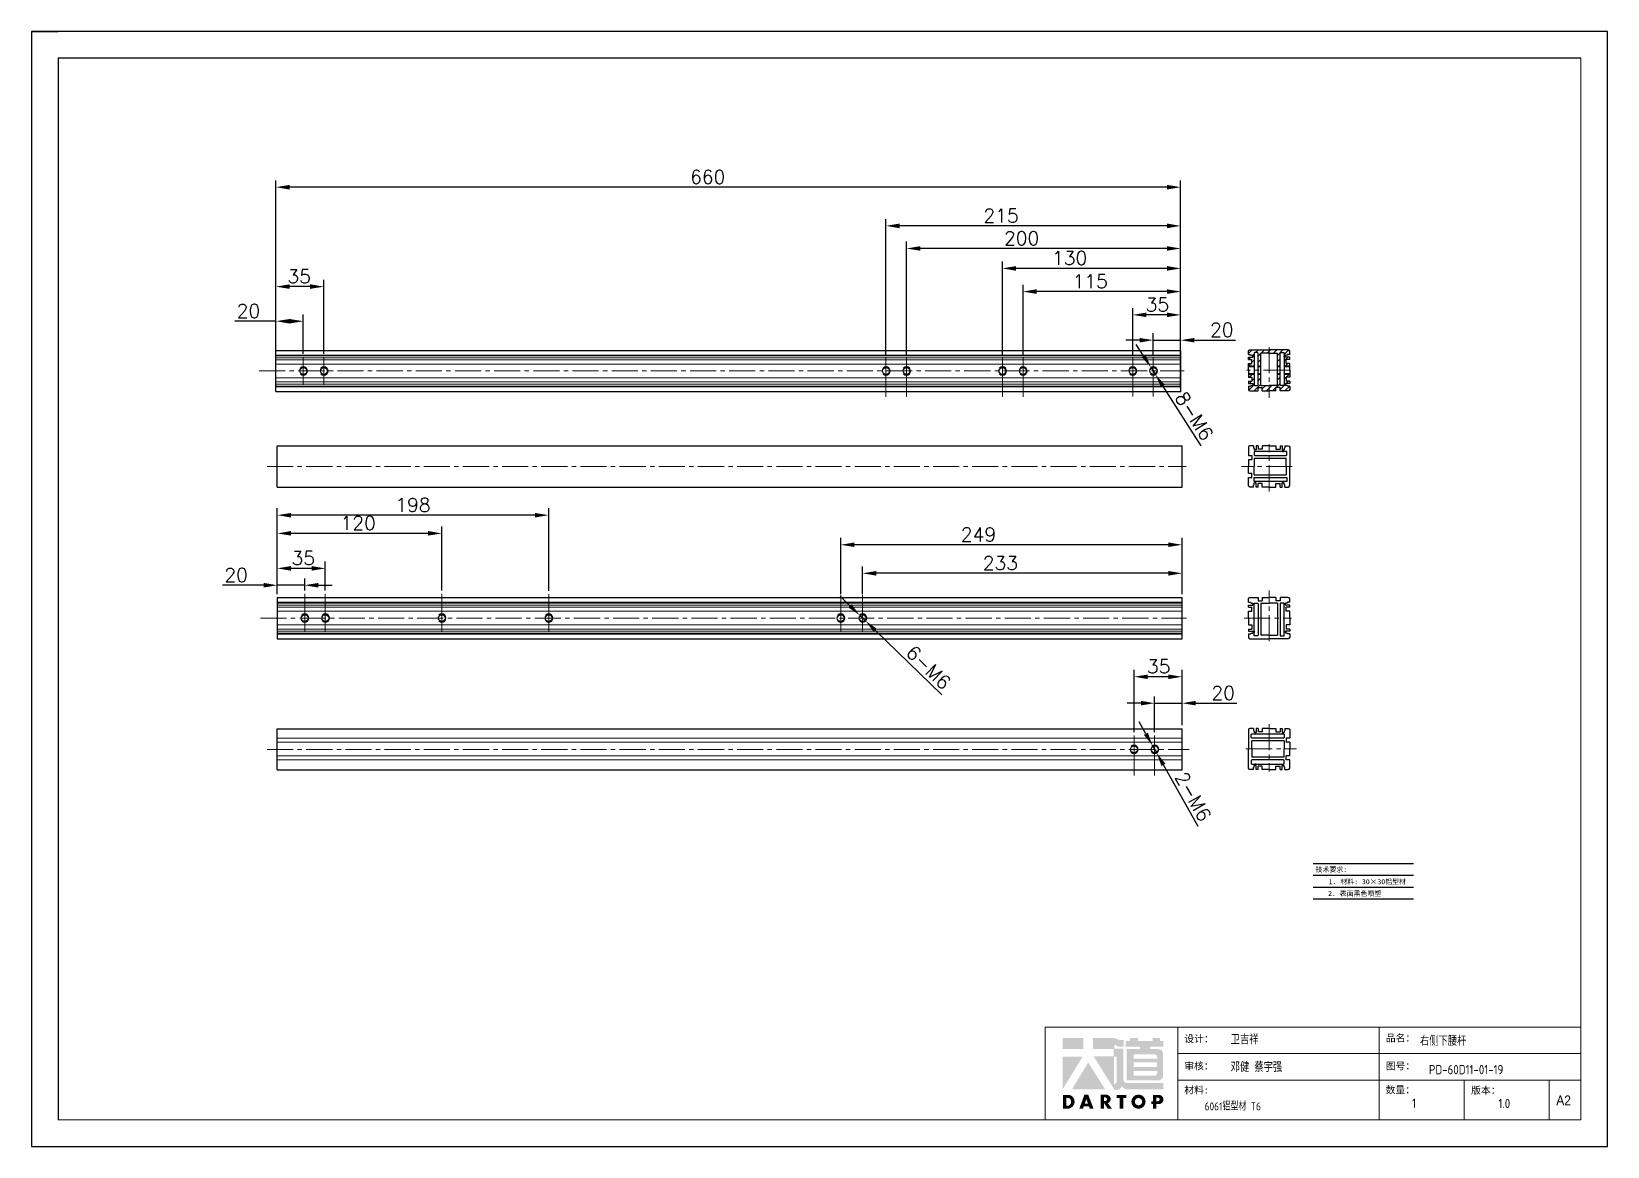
# Model space of a CAD drawing. Header units: millimetres. Extents: x -30327 to 34858, y 4015 to 75103.
# Drawn here: x 24895 to 26045, y 60062 to 60875 of the extents above; entities that cross this region are included whole.
import ezdxf
from ezdxf.enums import TextEntityAlignment as Align

# ---------------------------------------------------------------- set-up
doc = ezdxf.new("R2010")
doc.units = ezdxf.units.MM
doc.linetypes.add('CENTER2', pattern=[28.575, 19.05, -3.175, 3.175, -3.175])
doc.layers.add('A-TITLEBLOCK', color=7, linetype='Continuous', lineweight=18)
for name, color, linetype in [('print', 30, 'Continuous'), ('red', 1, 'CENTER2'), ('yellow', 2, 'Continuous')]:
    doc.layers.add(name, color=color, linetype=linetype)
doc.styles.add('GB', font='GBENOR.SHX', dxfattribs={"bigfont": 'gbcbig.shx'})
doc.styles.add('HZ', font='')
doc.styles.add('SLDTEXTSTYLE0', font='simfang.ttf', dxfattribs={"bigfont": 'bigfont'})
doc.styles.add('SLDTEXTSTYLE1', font='Gothic.ttf', dxfattribs={"width": 0.913})
doc.styles.get("Standard").update_dxf_attribs({"font": 'txt', "bigfont": 'gbcbig.shx'})
doc.styles.get('HZ').set_extended_font_data('SimSun')
doc.dimstyles.new('1-4', dxfattribs={"dimscale": 4, "dimtxt": 2.5, "dimasz": 2.5, "dimexe": 1.25, "dimexo": 0.625, "dimtad": 1, "dimdsep": 46, "dimtxsty": 'Standard', "dimcen": 2.5, "dimadec": 0, "dimazin": 0, "dimtfac": 1, "dimtmove": 0, "dimatfit": 3, "dimfxl": 0, "dimarcsym": 0})

msp = doc.modelspace()

# ---------------------------------------------------------------- texts
at = {"style": 'HZ'}
for s, p in [('技术要求:', (25843.2183, 60263.9719)), ('     1. 材料: 30×30铝型材  ', (25865.2475, 60255.0753)), ('    2. 表面黑色喷塑          ', (25868.718, 60246.4758))]:
    msp.add_text(s, height=3.61179, dxfattribs=at).set_placement(p, align=Align.MIDDLE_CENTER)

# ---------------------------------------------------------------- blocks, each defined once
blk = doc.blocks.new('*D498')
at = {"layer": 'Defpoints', "color": 0, "transparency": 16777216}
for p in [(25073.3, 60761.4), (25073.3, 60627.4), (25733.3, 60612.4)]:
    blk.add_point(p, dxfattribs=at)
at = {"layer": 'yellow', "color": 0, "lineweight": -2, "transparency": 16777216}
for p, q in [((25073.3, 60629.9), (25073.3, 60766.4)), ((25723.3, 60761.4), (25083.3, 60761.4)), ((25733.3, 60614.9), (25733.3, 60766.4))]:
    blk.add_line(p, q, dxfattribs=at)
at = {"layer": 'yellow', "color": 0, "transparency": 16777216}
for points in [[(25083.3, 60763.1), (25083.3, 60759.7), (25073.3, 60761.4)], [(25723.3, 60763.1), (25723.3, 60759.7), (25733.3, 60761.4)]]:
    blk.add_solid(points, dxfattribs=at)
at = {"layer": 'yellow', "color": 0, "lineweight": 9, "transparency": 16777216, "insert": (25388.3, 60768.9), "char_height": 10, "attachment_point": 5}
blk.add_mtext('660', dxfattribs=at)
blk = doc.blocks.new('*D499')
at = {"layer": 'Defpoints', "color": 0, "transparency": 16777216}
for p in [(25712.8, 60354.2), (25715.8, 60348.9)]:
    blk.add_point(p, dxfattribs=at)
at = {"layer": 'yellow', "color": 0, "lineweight": -2, "transparency": 16777216}
for p, q in [((25707.9, 60362.9), (25703, 60371.6)), ((25712.8, 60354.2), (25715.8, 60348.9)), ((25746.1, 60295.2), (25720.7, 60340.2))]:
    blk.add_line(p, q, dxfattribs=at)
at = {"layer": 'yellow', "color": 0, "transparency": 16777216}
for points in [[(25709.4, 60363.7), (25706.5, 60362.1), (25712.8, 60354.2)], [(25722.2, 60341.1), (25719.3, 60339.4), (25715.8, 60348.9)]]:
    blk.add_solid(points, dxfattribs=at)
at = {"layer": 'yellow', "color": 0, "lineweight": 9, "transparency": 16777216, "insert": (25742.4, 60317.1), "char_height": 10, "attachment_point": 5, "rotation": 299.4427}
blk.add_mtext('2-M6', dxfattribs=at)
blk = doc.blocks.new('*D500')
at = {"layer": 'Defpoints', "color": 0, "transparency": 16777216}
for p in [(25714.3, 60385.2), (25734.3, 60366.6), (25714.3, 60361.6)]:
    blk.add_point(p, dxfattribs=at)
at = {"layer": 'yellow', "color": 0, "lineweight": -2, "transparency": 16777216}
for p, q in [((25714.3, 60364.1), (25714.3, 60390.2)), ((25734.3, 60369.1), (25734.3, 60390.2)), ((25704.3, 60385.2), (25694.3, 60385.2)), ((25714.3, 60385.2), (25734.3, 60385.2)), ((25744.3, 60385.2), (25774.3, 60385.2))]:
    blk.add_line(p, q, dxfattribs=at)
at = {"layer": 'yellow', "color": 0, "transparency": 16777216}
for points in [[(25704.3, 60386.9), (25704.3, 60383.6), (25714.3, 60385.2)], [(25744.3, 60386.9), (25744.3, 60383.6), (25734.3, 60385.2)]]:
    blk.add_solid(points, dxfattribs=at)
at = {"layer": 'yellow', "color": 0, "lineweight": 9, "transparency": 16777216, "insert": (25764.3, 60392.7), "char_height": 10, "attachment_point": 5}
blk.add_mtext('20', dxfattribs=at)
blk = doc.blocks.new('*D501')
at = {"layer": 'Defpoints', "color": 0, "transparency": 16777216}
for p in [(25713.3, 60649.9), (25733.3, 60642.4), (25713.3, 60636.9)]:
    blk.add_point(p, dxfattribs=at)
at = {"layer": 'yellow', "color": 0, "lineweight": -2, "transparency": 16777216}
for p, q in [((25713.3, 60639.4), (25713.3, 60654.9)), ((25733.3, 60644.9), (25733.3, 60654.9)), ((25703.3, 60649.9), (25693.3, 60649.9)), ((25713.3, 60649.9), (25733.3, 60649.9)), ((25743.3, 60649.9), (25773.3, 60649.9))]:
    blk.add_line(p, q, dxfattribs=at)
at = {"layer": 'yellow', "color": 0, "transparency": 16777216}
for points in [[(25703.3, 60651.5), (25703.3, 60648.2), (25713.3, 60649.9)], [(25743.3, 60651.5), (25743.3, 60648.2), (25733.3, 60649.9)]]:
    blk.add_solid(points, dxfattribs=at)
at = {"layer": 'yellow', "color": 0, "lineweight": 9, "transparency": 16777216, "insert": (25763.3, 60657.4), "char_height": 10, "attachment_point": 5}
blk.add_mtext('20', dxfattribs=at)
blk = doc.blocks.new('*D502')
at = {"layer": 'Defpoints', "color": 0, "transparency": 16777216}
for p in [(25711.7, 60629.9), (25714.9, 60624.9)]:
    blk.add_point(p, dxfattribs=at)
at = {"layer": 'yellow', "color": 0, "lineweight": -2, "transparency": 16777216}
for p, q in [((25706.3, 60638.4), (25700.9, 60646.8)), ((25711.7, 60629.9), (25714.9, 60624.9)), ((25748.2, 60572.9), (25720.3, 60616.5))]:
    blk.add_line(p, q, dxfattribs=at)
at = {"layer": 'yellow', "color": 0, "transparency": 16777216}
for points in [[(25707.7, 60639.3), (25704.9, 60637.5), (25711.7, 60629.9)], [(25721.7, 60617.4), (25718.9, 60615.6), (25714.9, 60624.9)]]:
    blk.add_solid(points, dxfattribs=at)
at = {"layer": 'yellow', "color": 0, "lineweight": 9, "transparency": 16777216, "insert": (25743.3, 60594.5), "char_height": 10, "attachment_point": 5, "rotation": 302.6069}
blk.add_mtext('8-M6', dxfattribs=at)
blk = doc.blocks.new('*D503')
at = {"layer": 'Defpoints', "color": 0, "transparency": 16777216}
for p in [(25499.2, 60449.3), (25503.5, 60445.2)]:
    blk.add_point(p, dxfattribs=at)
at = {"layer": 'yellow', "color": 0, "lineweight": -2, "transparency": 16777216}
for p, q in [((25492, 60456.3), (25484.8, 60463.2)), ((25499.2, 60449.3), (25503.5, 60445.2)), ((25559.2, 60391.4), (25510.7, 60438.2))]:
    blk.add_line(p, q, dxfattribs=at)
at = {"layer": 'yellow', "color": 0, "transparency": 16777216}
for points in [[(25493.1, 60457.5), (25490.8, 60455.1), (25499.2, 60449.3)], [(25511.8, 60439.4), (25509.5, 60437), (25503.5, 60445.2)]]:
    blk.add_solid(points, dxfattribs=at)
at = {"layer": 'yellow', "color": 0, "lineweight": 9, "transparency": 16777216, "insert": (25549.4, 60411.3), "char_height": 10, "attachment_point": 5, "rotation": 316.0167}
blk.add_mtext('6-M6', dxfattribs=at)
blk = doc.blocks.new('*D504')
at = {"layer": 'Defpoints', "color": 0, "transparency": 16777216}
for p in [(25603.3, 60702.2), (25733.3, 60642.4), (25603.3, 60636.9)]:
    blk.add_point(p, dxfattribs=at)
at = {"layer": 'yellow', "color": 0, "lineweight": -2, "transparency": 16777216}
for p, q in [((25603.3, 60639.4), (25603.3, 60707.2)), ((25723.3, 60702.2), (25613.3, 60702.2)), ((25733.3, 60644.9), (25733.3, 60707.2))]:
    blk.add_line(p, q, dxfattribs=at)
at = {"layer": 'yellow', "color": 0, "transparency": 16777216}
for points in [[(25613.3, 60703.9), (25613.3, 60700.5), (25603.3, 60702.2)], [(25723.3, 60703.9), (25723.3, 60700.5), (25733.3, 60702.2)]]:
    blk.add_solid(points, dxfattribs=at)
at = {"layer": 'yellow', "color": 0, "lineweight": 9, "transparency": 16777216, "insert": (25652.3, 60709.7), "char_height": 10, "attachment_point": 5}
blk.add_mtext('130', dxfattribs=at)
blk = doc.blocks.new('*D505')
at = {"layer": 'Defpoints', "color": 0, "transparency": 16777216}
for p in [(25533.3, 60716.7), (25733.3, 60643), (25533.3, 60636.9)]:
    blk.add_point(p, dxfattribs=at)
at = {"layer": 'yellow', "color": 0, "lineweight": -2, "transparency": 16777216}
for p, q in [((25533.3, 60639.4), (25533.3, 60721.7)), ((25723.3, 60716.7), (25543.3, 60716.7)), ((25733.3, 60645.5), (25733.3, 60721.7))]:
    blk.add_line(p, q, dxfattribs=at)
at = {"layer": 'yellow', "color": 0, "transparency": 16777216}
for points in [[(25543.3, 60718.4), (25543.3, 60715.1), (25533.3, 60716.7)], [(25723.3, 60718.4), (25723.3, 60715.1), (25733.3, 60716.7)]]:
    blk.add_solid(points, dxfattribs=at)
at = {"layer": 'yellow', "color": 0, "lineweight": 9, "transparency": 16777216, "insert": (25617.3, 60724.2), "char_height": 10, "attachment_point": 5}
blk.add_mtext('200', dxfattribs=at)
blk = doc.blocks.new('*D506')
at = {"layer": 'Defpoints', "color": 0, "transparency": 16777216}
for p in [(25501.3, 60479.9), (25501.3, 60462.2), (25734.3, 60462.2)]:
    blk.add_point(p, dxfattribs=at)
at = {"layer": 'yellow', "color": 0, "lineweight": -2, "transparency": 16777216}
for p, q in [((25501.3, 60464.7), (25501.3, 60484.9)), ((25734.3, 60464.7), (25734.3, 60484.9)), ((25724.3, 60479.9), (25511.3, 60479.9))]:
    blk.add_line(p, q, dxfattribs=at)
at = {"layer": 'yellow', "color": 0, "transparency": 16777216}
for points in [[(25511.3, 60481.6), (25511.3, 60478.2), (25501.3, 60479.9)], [(25724.3, 60481.6), (25724.3, 60478.2), (25734.3, 60479.9)]]:
    blk.add_solid(points, dxfattribs=at)
at = {"layer": 'yellow', "color": 0, "lineweight": 9, "transparency": 16777216, "insert": (25601.8, 60487.4), "char_height": 10, "attachment_point": 5}
blk.add_mtext('233', dxfattribs=at)
blk = doc.blocks.new('*D507')
at = {"layer": 'Defpoints', "color": 0, "transparency": 16777216}
for p in [(25073.3, 60663.7), (25073.3, 60642.4), (25093.3, 60637.4)]:
    blk.add_point(p, dxfattribs=at)
at = {"layer": 'yellow', "color": 0, "lineweight": -2, "transparency": 16777216}
for p, q in [((25073.3, 60644.9), (25073.3, 60668.7)), ((25093.3, 60639.9), (25093.3, 60668.7)), ((25073.3, 60663.7), (25043.3, 60663.7))]:
    blk.add_line(p, q, dxfattribs=at)
at = {"layer": 'yellow', "color": 0, "transparency": 16777216}
for points in [[(25083.3, 60665.3), (25083.3, 60662), (25073.3, 60663.7)], [(25083.3, 60665.3), (25083.3, 60662), (25093.3, 60663.7)]]:
    blk.add_solid(points, dxfattribs=at)
at = {"layer": 'yellow', "color": 0, "lineweight": 9, "transparency": 16777216, "insert": (25053.3, 60671.2), "char_height": 10, "attachment_point": 5}
blk.add_mtext('20', dxfattribs=at)
blk = doc.blocks.new('*D508')
at = {"layer": 'Defpoints', "color": 0, "transparency": 16777216}
for p in [(25074.3, 60471.2), (25074.3, 60462.2), (25094.3, 60464.9)]:
    blk.add_point(p, dxfattribs=at)
at = {"layer": 'yellow', "color": 0, "lineweight": -2, "transparency": 16777216}
for p, q in [((25064.3, 60471.2), (25034.3, 60471.2)), ((25074.3, 60464.7), (25074.3, 60476.2)), ((25094.3, 60471.2), (25074.3, 60471.2)), ((25094.3, 60467.4), (25094.3, 60476.2)), ((25104.3, 60471.2), (25114.3, 60471.2))]:
    blk.add_line(p, q, dxfattribs=at)
at = {"layer": 'yellow', "color": 0, "transparency": 16777216}
for points in [[(25064.3, 60472.9), (25064.3, 60469.5), (25074.3, 60471.2)], [(25104.3, 60472.9), (25104.3, 60469.5), (25094.3, 60471.2)]]:
    blk.add_solid(points, dxfattribs=at)
at = {"layer": 'yellow', "color": 0, "lineweight": 9, "transparency": 16777216, "insert": (25044.3, 60478.7), "char_height": 10, "attachment_point": 5}
blk.add_mtext('20', dxfattribs=at)
blk = doc.blocks.new('*D509')
at = {"layer": 'Defpoints', "color": 0, "transparency": 16777216}
for p in [(25074.3, 60509), (25074.3, 60462.2), (25194.3, 60464.9)]:
    blk.add_point(p, dxfattribs=at)
at = {"layer": 'yellow', "color": 0, "lineweight": -2, "transparency": 16777216}
for p, q in [((25074.3, 60464.7), (25074.3, 60514)), ((25184.3, 60509), (25084.3, 60509)), ((25194.3, 60467.4), (25194.3, 60514))]:
    blk.add_line(p, q, dxfattribs=at)
at = {"layer": 'yellow', "color": 0, "transparency": 16777216}
for points in [[(25084.3, 60510.7), (25084.3, 60507.4), (25074.3, 60509)], [(25184.3, 60510.7), (25184.3, 60507.4), (25194.3, 60509)]]:
    blk.add_solid(points, dxfattribs=at)
at = {"layer": 'yellow', "color": 0, "lineweight": 9, "transparency": 16777216, "insert": (25133.3, 60516.5), "char_height": 10, "attachment_point": 5}
blk.add_mtext('120', dxfattribs=at)
blk = doc.blocks.new('*D510')
at = {"layer": 'Defpoints', "color": 0, "transparency": 16777216}
for p in [(25074.3, 60522.3), (25074.3, 60462.2), (25272.3, 60464.7)]:
    blk.add_point(p, dxfattribs=at)
at = {"layer": 'yellow', "color": 0, "lineweight": -2, "transparency": 16777216}
for p, q in [((25074.3, 60464.7), (25074.3, 60527.3)), ((25272.3, 60467.2), (25272.3, 60527.3)), ((25262.3, 60522.3), (25084.3, 60522.3))]:
    blk.add_line(p, q, dxfattribs=at)
at = {"layer": 'yellow', "color": 0, "transparency": 16777216}
for points in [[(25084.3, 60523.9), (25084.3, 60520.6), (25074.3, 60522.3)], [(25262.3, 60523.9), (25262.3, 60520.6), (25272.3, 60522.3)]]:
    blk.add_solid(points, dxfattribs=at)
at = {"layer": 'yellow', "color": 0, "lineweight": 9, "transparency": 16777216, "insert": (25173.3, 60529.8), "char_height": 10, "attachment_point": 5}
blk.add_mtext('198', dxfattribs=at)
blk = doc.blocks.new('*D511')
at = {"layer": 'Defpoints', "color": 0, "transparency": 16777216}
for p in [(25698.3, 60668.3), (25733.3, 60644.9), (25698.3, 60636.9)]:
    blk.add_point(p, dxfattribs=at)
at = {"layer": 'yellow', "color": 0, "lineweight": -2, "transparency": 16777216}
for p, q in [((25698.3, 60639.4), (25698.3, 60673.3)), ((25723.3, 60668.3), (25708.3, 60668.3)), ((25733.3, 60647.4), (25733.3, 60673.3))]:
    blk.add_line(p, q, dxfattribs=at)
at = {"layer": 'yellow', "color": 0, "transparency": 16777216}
for points in [[(25708.3, 60670), (25708.3, 60666.7), (25698.3, 60668.3)], [(25723.3, 60670), (25723.3, 60666.7), (25733.3, 60668.3)]]:
    blk.add_solid(points, dxfattribs=at)
at = {"layer": 'yellow', "color": 0, "lineweight": 9, "transparency": 16777216, "insert": (25716.3, 60675.8), "char_height": 10, "attachment_point": 5}
blk.add_mtext('35', dxfattribs=at)
blk = doc.blocks.new('*D512')
at = {"layer": 'Defpoints', "color": 0, "transparency": 16777216}
for p in [(25618.3, 60685.3), (25733.3, 60644.9), (25618.3, 60636.9)]:
    blk.add_point(p, dxfattribs=at)
at = {"layer": 'yellow', "color": 0, "lineweight": -2, "transparency": 16777216}
for p, q in [((25618.3, 60639.4), (25618.3, 60690.3)), ((25733.3, 60647.4), (25733.3, 60690.3)), ((25723.3, 60685.3), (25628.3, 60685.3))]:
    blk.add_line(p, q, dxfattribs=at)
at = {"layer": 'yellow', "color": 0, "transparency": 16777216}
for points in [[(25628.3, 60687), (25628.3, 60683.6), (25618.3, 60685.3)], [(25723.3, 60687), (25723.3, 60683.6), (25733.3, 60685.3)]]:
    blk.add_solid(points, dxfattribs=at)
at = {"layer": 'yellow', "color": 0, "lineweight": 9, "transparency": 16777216, "insert": (25667.3, 60692.8), "char_height": 10, "attachment_point": 5}
blk.add_mtext('115', dxfattribs=at)
blk = doc.blocks.new('*D513')
at = {"layer": 'Defpoints', "color": 0, "transparency": 16777216}
for p in [(25518.3, 60733.2), (25733.3, 60643), (25518.3, 60636.9)]:
    blk.add_point(p, dxfattribs=at)
at = {"layer": 'yellow', "color": 0, "lineweight": -2, "transparency": 16777216}
for p, q in [((25518.3, 60639.4), (25518.3, 60738.2)), ((25733.3, 60645.5), (25733.3, 60738.2)), ((25723.3, 60733.2), (25528.3, 60733.2))]:
    blk.add_line(p, q, dxfattribs=at)
at = {"layer": 'yellow', "color": 0, "transparency": 16777216}
for points in [[(25528.3, 60734.9), (25528.3, 60731.5), (25518.3, 60733.2)], [(25723.3, 60734.9), (25723.3, 60731.5), (25733.3, 60733.2)]]:
    blk.add_solid(points, dxfattribs=at)
at = {"layer": 'yellow', "color": 0, "lineweight": 9, "transparency": 16777216, "insert": (25602.3, 60740.7), "char_height": 10, "attachment_point": 5}
blk.add_mtext('215', dxfattribs=at)
blk = doc.blocks.new('*D514')
at = {"layer": 'Defpoints', "color": 0, "transparency": 16777216}
for p in [(25073.3, 60688.9), (25073.3, 60644.9), (25108.3, 60637.4)]:
    blk.add_point(p, dxfattribs=at)
at = {"layer": 'yellow', "color": 0, "lineweight": -2, "transparency": 16777216}
for p, q in [((25073.3, 60647.4), (25073.3, 60693.9)), ((25098.3, 60688.9), (25083.3, 60688.9)), ((25108.3, 60639.9), (25108.3, 60693.9))]:
    blk.add_line(p, q, dxfattribs=at)
at = {"layer": 'yellow', "color": 0, "transparency": 16777216}
for points in [[(25083.3, 60690.6), (25083.3, 60687.3), (25073.3, 60688.9)], [(25098.3, 60690.6), (25098.3, 60687.3), (25108.3, 60688.9)]]:
    blk.add_solid(points, dxfattribs=at)
at = {"layer": 'yellow', "color": 0, "lineweight": 9, "transparency": 16777216, "insert": (25090.3, 60696.4), "char_height": 10, "attachment_point": 5}
blk.add_mtext('35', dxfattribs=at)
blk = doc.blocks.new('*D515')
at = {"layer": 'Defpoints', "color": 0, "transparency": 16777216}
for p in [(25074.3, 60483.5), (25074.3, 60462.2), (25109.3, 60464.9)]:
    blk.add_point(p, dxfattribs=at)
at = {"layer": 'yellow', "color": 0, "lineweight": -2, "transparency": 16777216}
for p, q in [((25074.3, 60464.7), (25074.3, 60488.5)), ((25099.3, 60483.5), (25084.3, 60483.5)), ((25109.3, 60467.4), (25109.3, 60488.5))]:
    blk.add_line(p, q, dxfattribs=at)
at = {"layer": 'yellow', "color": 0, "transparency": 16777216}
for points in [[(25084.3, 60485.2), (25084.3, 60481.8), (25074.3, 60483.5)], [(25099.3, 60485.2), (25099.3, 60481.8), (25109.3, 60483.5)]]:
    blk.add_solid(points, dxfattribs=at)
at = {"layer": 'yellow', "color": 0, "lineweight": 9, "transparency": 16777216, "insert": (25093.3, 60491), "char_height": 10, "attachment_point": 5}
blk.add_mtext('35', dxfattribs=at)
blk = doc.blocks.new('*D516')
at = {"layer": 'Defpoints', "color": 0, "transparency": 16777216}
for p in [(25485.3, 60500.7), (25485.3, 60462.2), (25734.3, 60464.7)]:
    blk.add_point(p, dxfattribs=at)
at = {"layer": 'yellow', "color": 0, "lineweight": -2, "transparency": 16777216}
for p, q in [((25485.3, 60464.7), (25485.3, 60505.7)), ((25734.3, 60467.2), (25734.3, 60505.7)), ((25724.3, 60500.7), (25495.3, 60500.7))]:
    blk.add_line(p, q, dxfattribs=at)
at = {"layer": 'yellow', "color": 0, "transparency": 16777216}
for points in [[(25495.3, 60502.4), (25495.3, 60499.1), (25485.3, 60500.7)], [(25724.3, 60502.4), (25724.3, 60499.1), (25734.3, 60500.7)]]:
    blk.add_solid(points, dxfattribs=at)
at = {"layer": 'yellow', "color": 0, "lineweight": 9, "transparency": 16777216, "insert": (25585.8, 60508.2), "char_height": 10, "attachment_point": 5}
blk.add_mtext('249', dxfattribs=at)
blk = doc.blocks.new('*D517')
at = {"layer": 'Defpoints', "color": 0, "transparency": 16777216}
for p in [(25699.3, 60404.5), (25734.3, 60366.6), (25699.3, 60361.6)]:
    blk.add_point(p, dxfattribs=at)
at = {"layer": 'yellow', "color": 0, "lineweight": -2, "transparency": 16777216}
for p, q in [((25699.3, 60364.1), (25699.3, 60409.5)), ((25724.3, 60404.5), (25709.3, 60404.5)), ((25734.3, 60369.1), (25734.3, 60409.5))]:
    blk.add_line(p, q, dxfattribs=at)
at = {"layer": 'yellow', "color": 0, "transparency": 16777216}
for points in [[(25709.3, 60406.1), (25709.3, 60402.8), (25699.3, 60404.5)], [(25724.3, 60406.1), (25724.3, 60402.8), (25734.3, 60404.5)]]:
    blk.add_solid(points, dxfattribs=at)
at = {"layer": 'yellow', "color": 0, "lineweight": 9, "transparency": 16777216, "insert": (25717.3, 60412), "char_height": 10, "attachment_point": 5}
blk.add_mtext('35', dxfattribs=at)
blk = doc.blocks.new('Dartop Logo')
at = {"true_color": 0xc40018}
h = blk.add_hatch(color=12, dxfattribs=at)
h.set_gradient(color1=(196, 0, 24), color2=(196, 0, 24), tint=1)
h.paths.add_polyline_path([(30.39, -3.87), (33.08, -5.04), (35.99, -5.04), (35.99, -1.19), (33.59, -1.19), (30.46, 0.05), (17.94, 0.05), (17.94, -6.46), (30.12, -6.46), (30.12, -6.59), (30.12, -10.75), (18.31, -10.75), (30.46, -30.31), (32.87, -30.31, 0.279375), (34.63, -28.6), (34.63, -28.51), (34.84, -28.51, 0.143145), (38.15, -30.2), (59.27, -30.2), (59.27, -26.49), (38.06, -26.49, -0.414214), (35.75, -24.18), (35.75, -6.26), (30.39, -6.26)])
h.paths.add_polyline_path([(30.25, -10.84), (31.8, -10.84), (31.8, -26.02, -0.088936), (30.9, -26.94), (30.24, -26.94)], flags=16)
h = blk.add_hatch(color=12, dxfattribs=at)
h.set_gradient(color1=(196, 0, 24), color2=(196, 0, 24), tint=1)
h.paths.add_polyline_path([(59.24, -1.73), (57.36, -1.73), (57.36, 0.06), (53.06, 0.06), (53.06, -1.64), (44.29, -1.64), (44.29, 0.15), (39.7, 0.15), (39.7, -1.67), (37.16, -1.67), (37.16, -4.97), (45.54, -4.97), (45.54, -6.42), (37.73, -6.42), (37.73, -24.88), (56.26, -24.88, 0.414214), (59.15, -21.99), (59.15, -9.35, 0.414214), (56.26, -6.46), (51.36, -6.46), (51.36, -5.03), (59.24, -5.03)])
h.paths.add_polyline_path([(54.21, -9.59, -0.414214), (55.66, -11.04), (55.66, -12.1), (41.79, -12.1), (41.79, -9.59)], flags=16)
h.paths.add_polyline_path([(55.57, -14.33), (55.57, -17.01), (41.88, -17.01), (41.88, -14.33)], flags=16)
h.paths.add_polyline_path([(55.75, -19.43), (55.75, -20.57, -0.414214), (54.3, -22.02), (41.88, -22.02), (41.88, -19.43)], flags=16)
h = blk.add_hatch(color=12, dxfattribs=at)
h.set_gradient(color1=(196, 0, 24), color2=(196, 0, 24), tint=1)
h.paths.add_polyline_path([(12.18, 0), (0, 0), (0, -6.37), (12.18, -6.37)])
h = blk.add_hatch(color=12, dxfattribs=at)
h.set_gradient(color1=(196, 0, 24), color2=(196, 0, 24), tint=1)
h.paths.add_polyline_path([(11.79, -10.83), (0.03, -10.83), (0.03, -30.03)])
h = blk.add_hatch(color=12, dxfattribs=at)
h.set_gradient(color1=(196, 0, 24), color2=(196, 0, 24), tint=1)
h.paths.add_polyline_path([(15.05, -14.31), (5.44, -30.15), (25.01, -30.15)])
at = {"true_color": 0x646464}
h = blk.add_hatch(color=251, dxfattribs=at)
h.set_gradient(color1=(100, 100, 100), color2=(100, 100, 100), tint=1)
h.paths.add_polyline_path([(4.15, -33.43), (0.11, -33.43), (0.11, -41.5), (3.51, -41.5, 0.793016)])
h.paths.add_polyline_path([(3.57, -39.73), (2.16, -39.73), (2.16, -35.19), (3.42, -35.19, -0.671361)], flags=16)
h = blk.add_hatch(color=251, dxfattribs=at)
h.set_gradient(color1=(100, 100, 100), color2=(100, 100, 100), tint=1)
h.paths.add_polyline_path([(15.08, -33.36), (12.78, -33.36), (9.82, -41.51), (12, -41.51), (12.51, -40.06), (15.46, -40.06), (15.99, -41.52), (18.19, -41.52)])
h.paths.add_polyline_path([(14.9, -38.51), (13.07, -38.51), (13.97, -35.95)], flags=16)
h = blk.add_hatch(color=251, dxfattribs=at)
h.set_gradient(color1=(100, 100, 100), color2=(100, 100, 100), tint=1)
h.paths.add_polyline_path([(26.27, -33.36), (22.3, -33.36), (22.3, -41.51), (24.4, -41.51), (24.4, -38.28), (26.55, -41.54), (29.09, -41.54), (26.61, -38.3, 0.744055)])
h.paths.add_polyline_path([(24.38, -37.08), (24.38, -34.94), (25.32, -34.94, -0.796809), (25.3, -37.08)], flags=16)
h = blk.add_hatch(color=251, dxfattribs=at)
h.set_gradient(color1=(100, 100, 100), color2=(100, 100, 100), tint=1)
h.paths.add_polyline_path([(37.44, -33.4), (31.88, -33.4), (31.88, -35.16), (33.61, -35.16), (33.61, -41.52), (35.69, -41.52), (35.69, -35.16), (37.44, -35.16)])
h = blk.add_hatch(color=251, dxfattribs=at)
h.set_gradient(color1=(100, 100, 100), color2=(100, 100, 100), tint=1)
h.paths.add_polyline_path([(40.46, -37.41, 1), (48.83, -37.41, 1)])
h.paths.add_polyline_path([(46.8, -37.41, -1), (42.5, -37.41, -1)], flags=16)
h = blk.add_hatch(color=251, dxfattribs=at)
h.set_gradient(color1=(100, 100, 100), color2=(100, 100, 100), tint=1)
h.paths.add_polyline_path([(56.85, -33.38), (56.73, -33.38), (53.19, -33.38), (53.19, -37.19), (52.26, -37.19), (52.26, -38.73), (53.18, -38.73), (53.18, -41.5), (55.24, -41.5), (55.24, -38.72), (57.51, -38.72, 0.812304)])
h.paths.add_polyline_path([(55.21, -37.18), (55.21, -35.05), (56.39, -35.05, -0.778213), (56.27, -37.18)], flags=16)
blk = doc.blocks.new('DT-A2-TITLE')
for p, q in [((594, 420), (0, 420)), ((0, 420), (0, 420)), ((0, 420), (0, 0)), ((0, 420), (10, 420)), ((594, 0), (594, 420)), ((10, 410), (10, 10)), ((584, 410), (10, 410))]:
    blk.add_line(p, q)
at = {"layer": 'A-TITLEBLOCK', "color": 7}
for p, q in [((584, 410), (584, 10)), ((594, 0), (594, 297)), ((382, 10), (382, 45)), ((584, 45), (382, 45)), ((432, 45), (432, 10)), ((508, 45), (508, 10)), ((584, 35), (432, 35)), ((432, 25), (584.08, 25)), ((540, 10), (540, 25)), ((572, 10), (572, 25)), ((10, 10), (584, 10)), ((0, 0), (594, 0))]:
    blk.add_line(p, q, dxfattribs=at)
at = {"layer": 'A-TITLEBLOCK', "xscale": 0.6400000000000001, "yscale": 0.6400000000000001, "zscale": 0.6400000000000001}
blk.add_blockref('Dartop Logo', (388.65, 40.81), dxfattribs=at)
at = {"style": 'GB'}
for tag, p, height in [('#设计', (451.96, 38.52), 3.5), ('#品名', (523.32, 37.95), 3.5), ('#审核', (451.99, 28.1), 3.5), ('#图号', (526.67, 27.2), 3.5), ('#数量', (520.33, 14.51), 3.5), ('#版本', (552.92, 14.47), 3.5), ('#材料说明', (442.15, 13.59), 3)]:
    blk.add_attdef(tag, p, '', height=height, dxfattribs=at)
at = {"layer": 'A-TITLEBLOCK', "color": 7, "attachment_point": 1}
for s, insert, char_height, style in [('设计：', (434.47, 41.87), 2.646, 'SLDTEXTSTYLE0'), ('品名：', (510.43, 42.19), 2.646, 'SLDTEXTSTYLE0'), ('审核：', (434.47, 31.64), 2.646, 'SLDTEXTSTYLE0'), ('图号：', (510.4, 31.66), 2.646, 'SLDTEXTSTYLE0'), ('材料:', (434.47, 22.62), 2.646, 'SLDTEXTSTYLE0'), ('数量：', (510.35, 22.64), 2.646, 'SLDTEXTSTYLE0'), ('版本：', (542.59, 22.48), 2.646, 'SLDTEXTSTYLE0'), ('A2', (574.7, 19.21), 3.704, 'SLDTEXTSTYLE1')]:
    blk.add_mtext(s, dxfattribs=dict(at, insert=insert, char_height=char_height, style=style))

# ---------------------------------------------------------------- dimensions: what is measured, and where the dimension line sits
at = {"layer": 'yellow', "lineweight": 9}
for base, p1, p2, picture, middle in [((25073.3171, 60761.4137), (25733.3171, 60612.4222), (25073.3171, 60627.4222), '*D498', (25388.3171, 60761.4137)), ((25518.3171, 60733.1916), (25733.3171, 60643.0472), (25518.3171, 60636.9222), '*D513', (25602.3171, 60733.1916)), ((25533.3171, 60716.7267), (25733.3171, 60643.0472), (25533.3171, 60636.9222), '*D505', (25617.3171, 60716.7267)), ((25603.3171, 60702.1916), (25733.3171, 60642.4222), (25603.3171, 60636.9222), '*D504', (25652.3171, 60702.1916)), ((25073.3171, 60688.9298), (25108.3171, 60637.4222), (25073.3171, 60644.9222), '*D514', (25090.3171, 60688.9298)), ((25618.3171, 60685.3122), (25733.3171, 60644.9222), (25618.3171, 60636.9222), '*D512', (25667.3171, 60685.3122)), ((25698.3171, 60668.3473), (25733.3171, 60644.9222), (25698.3171, 60636.9222), '*D511', (25716.3171, 60668.3473)), ((25713.3171, 60649.853), (25733.3171, 60642.4222), (25713.3171, 60636.9222), '*D501', (25763.3171, 60649.853)), ((25074.3181, 60522.2733), (25272.3181, 60464.7379), (25074.3181, 60462.2484), '*D510', (25173.3181, 60522.2733)), ((25074.3181, 60509.0196), (25194.3181, 60464.9153), (25074.3181, 60462.2484), '*D509', (25133.3181, 60509.0196)), ((25485.3181, 60500.7191), (25734.3181, 60464.7484), (25485.3181, 60462.2484), '*D516', (25585.8181, 60500.7191)), ((25074.3181, 60483.4866), (25109.3181, 60464.9153), (25074.3181, 60462.2484), '*D515', (25093.3181, 60483.4866)), ((25501.3181, 60479.8869), (25734.3181, 60462.2484), (25501.3181, 60462.2484), '*D506', (25601.8181, 60479.8869)), ((25074.3181, 60471.1861), (25094.3181, 60464.9153), (25074.3181, 60462.2484), '*D508', (25044.3181, 60471.1861)), ((25699.3181, 60404.4677), (25734.3181, 60366.5599), (25699.3181, 60361.5599), '*D517', (25717.3181, 60404.4677)), ((25714.3181, 60385.2202), (25734.3181, 60366.5599), (25714.3181, 60361.5599), '*D500', (25764.3181, 60385.2202))]:
    dim = msp.add_linear_dim(base=base, p1=p1, p2=p2, angle=180, dimstyle='1-4', dxfattribs=at)
    dim.commit()
    dim.dimension.update_dxf_attribs({"geometry": picture, "text_midpoint": middle, "dimtype": 160})
dim = msp.add_linear_dim(base=(25073.3171, 60663.6639), p1=(25093.3171, 60637.4222), p2=(25073.3171, 60642.4222), angle=180, dimstyle='1-4', dxfattribs=at)
dim.commit()
dim.dimension.update_dxf_attribs({"geometry": '*D507', "text_midpoint": (25053.3171, 60671.1639)})
for p1, p2, text, picture, middle in [((25711.7005, 60629.9493), (25714.9337, 60624.895), '8-M6', '*D502', (25743.2556, 60594.5391)), ((25712.8435, 60354.1724), (25715.7928, 60348.9473), '2-M6', '*D499', (25742.3959, 60317.0743))]:
    dim = msp.add_diameter_dim_2p(p1=p1, p2=p2, text=text, dimstyle='1-4', dxfattribs=at)
    dim.commit()
    dim.dimension.update_dxf_attribs({"geometry": picture, "text_midpoint": middle})
dim = msp.add_diameter_dim_2p(p1=(25499.1595, 60449.3318), p2=(25503.4768, 60445.1651), text='6-M6', dimstyle='1-4', dxfattribs=at)
dim.commit()
dim.dimension.update_dxf_attribs({"geometry": '*D503', "text_midpoint": (25544.1858, 60405.8757), "dimtype": 163})

# ---------------------------------------------------------------- hatches: boundary and pattern name
at = {"layer": 'yellow', "lineweight": 9}
h = msp.add_hatch(dxfattribs=at)
h.set_pattern_fill('ANSI31', color=256, style=0)
h.set_pattern_definition([(45, (24451.8842, 59812.2164), (-2.245064, 2.245064), [])])
h.paths.add_polyline_path([(25791.8287, 60640.4054), (25797.8287, 60640.4054), (25797.8287, 60642.9054), (25783.8287, 60642.9054, 0.414213562), (25782.8287, 60641.9054), (25782.8287, 60639.4054), (25784.3287, 60639.4054, 0.414213562), (25784.8287, 60638.9054), (25785.3287, 60638.9054), (25785.8287, 60638.9054), (25785.8287, 60637.4054), (25782.8287, 60637.4054), (25782.8287, 60635.9054), (25785.3287, 60635.9054), (25785.3287, 60632.9054), (25782.8287, 60632.9054), (25782.8287, 60630.9054), (25786.8287, 60630.9054), (25786.8287, 60640.4054, -0.414213562), (25787.3287, 60640.9054), (25789.3287, 60640.9054, -0.414213562), (25789.8287, 60640.4054), (25789.8287, 60630.9054), (25791.8287, 60630.9054)])
h.paths.add_polyline_path([(25791.8287, 60624.9054), (25789.8287, 60624.9054), (25789.8287, 60617.4054, -0.414213562), (25789.3287, 60616.9054), (25787.3287, 60616.9054, -0.414213562), (25786.8287, 60617.4054), (25786.8287, 60618.4054), (25786.8287, 60624.9054), (25782.8287, 60624.9054), (25782.8287, 60622.9054), (25785.3287, 60622.9054), (25785.3287, 60619.9054), (25782.8287, 60619.9054), (25782.8287, 60618.4054), (25785.8287, 60618.4054), (25785.8287, 60616.9054), (25785.3287, 60616.9054), (25784.8287, 60616.9054, 0.414213562), (25784.3287, 60616.4054), (25782.8287, 60616.4054), (25782.8287, 60613.9054, 0.414213562), (25783.8287, 60612.9054), (25789.8287, 60612.9054), (25789.8287, 60615.4054), (25792.8287, 60615.4054), (25792.8287, 60612.9054), (25797.8287, 60612.9054), (25797.8287, 60616.9054), (25792.8287, 60616.9054), (25791.8287, 60616.9054)])
h.paths.add_polyline_path([(25810.8287, 60616.9054), (25810.3287, 60616.9054), (25809.8287, 60616.9054), (25809.8287, 60618.4054), (25812.8287, 60618.4054), (25812.8287, 60619.9054), (25810.3287, 60619.9054), (25810.3287, 60622.9054), (25812.8287, 60622.9054), (25812.8287, 60624.9054), (25808.8287, 60624.9054), (25808.8287, 60617.4054, -0.414213562), (25808.3287, 60616.9054), (25806.3287, 60616.9054, -0.414213562), (25805.8287, 60617.4054), (25805.8287, 60624.9054), (25803.8287, 60624.9054), (25803.8287, 60616.9054), (25802.8287, 60616.9054), (25797.8287, 60616.9054), (25797.8287, 60612.9054), (25802.8287, 60612.9054), (25802.8287, 60615.4054), (25805.8287, 60615.4054), (25805.8287, 60612.9054), (25811.8287, 60612.9054, 0.414213562), (25812.8287, 60613.9054), (25812.8287, 60616.4054), (25811.3287, 60616.4054, 0.414213562)])
h.paths.add_polyline_path([(25812.8287, 60641.9054, 0.414213562), (25811.8287, 60642.9054), (25797.8287, 60642.9054), (25797.8287, 60640.4054), (25803.8287, 60640.4054), (25803.8287, 60630.9054), (25805.8287, 60630.9054), (25805.8287, 60640.4054, -0.414213562), (25806.3287, 60640.9054), (25808.3287, 60640.9054, -0.414213562), (25808.8287, 60640.4054), (25808.8287, 60630.9054), (25812.8287, 60630.9054), (25812.8287, 60632.9054), (25810.3287, 60632.9054), (25810.3287, 60635.9054), (25812.8287, 60635.9054), (25812.8287, 60637.4054), (25809.8287, 60637.4054), (25809.8287, 60638.9054), (25810.3287, 60638.9054), (25810.8287, 60638.9054, 0.414213562), (25811.3287, 60639.4054), (25812.8287, 60639.4054)])
h.paths.add_polyline_path([(25812.8287, 60630.9054), (25808.8287, 60630.9054), (25808.8287, 60630.4054), (25812.8287, 60630.4054)])
h.paths.add_polyline_path([(25805.8287, 60630.9054), (25803.8287, 60630.9054), (25803.8287, 60630.4054), (25805.8287, 60630.4054)])
h.paths.add_polyline_path([(25805.8287, 60625.4054), (25803.8287, 60625.4054), (25803.8287, 60624.9054), (25805.8287, 60624.9054)])
h.paths.add_polyline_path([(25812.8287, 60625.4054), (25808.8287, 60625.4054), (25808.8287, 60624.9054), (25812.8287, 60624.9054)])
h.paths.add_polyline_path([(25791.8287, 60625.4054), (25789.8287, 60625.4054), (25789.8287, 60624.9054), (25791.8287, 60624.9054)])
h.paths.add_polyline_path([(25791.8287, 60630.9054), (25789.8287, 60630.9054), (25789.8287, 60630.4054), (25791.8287, 60630.4054)])
h.paths.add_polyline_path([(25786.8287, 60630.9054), (25782.8287, 60630.9054), (25782.8287, 60630.4054), (25786.8287, 60630.4054)])
h.paths.add_polyline_path([(25786.8287, 60625.4054), (25782.8287, 60625.4054), (25782.8287, 60624.9054), (25786.8287, 60624.9054)])

# ---------------------------------------------------------------- linework, layer by layer
for p, q in [((25073.3171, 60642.4222), (25733.3171, 60642.4222)), ((25073.3171, 60612.4222), (25073.3171, 60642.4222)), ((25733.3171, 60612.4222), (25733.3171, 60642.4222)), ((25782.8287, 60639.4054), (25784.3287, 60639.4054)), ((25782.8287, 60635.9054), (25782.8287, 60637.4054)), ((25782.8287, 60637.4054), (25785.8287, 60637.4054)), ((25782.8287, 60635.9054), (25785.3287, 60635.9054)), ((25782.8287, 60627.9054), (25782.8287, 60632.9054)), ((25782.8287, 60632.9054), (25785.3287, 60632.9054)), ((25786.8287, 60630.9054), (25782.8287, 60630.9054)), ((25786.8287, 60630.4054), (25782.8287, 60630.4054)), ((25785.3287, 60638.9054), (25785.8287, 60638.9054)), ((25785.3287, 60632.9054), (25785.3287, 60635.9054)), ((25785.8287, 60637.4054), (25785.8287, 60638.9054)), ((25786.8287, 60637.4054), (25786.8287, 60638.4054)), ((25791.8287, 60630.9054), (25789.8287, 60630.9054)), ((25791.8287, 60630.4054), (25789.8287, 60630.4054)), ((25797.8287, 60640.4054), (25791.8287, 60640.4054)), ((25797.8287, 60640.4054), (25803.8287, 60640.4054)), ((25805.8287, 60630.9054), (25803.8287, 60630.9054)), ((25805.8287, 60630.4054), (25803.8287, 60630.4054)), ((25808.8287, 60637.4054), (25808.8287, 60638.4054)), ((25812.8287, 60630.9054), (25808.8287, 60630.9054)), ((25812.8287, 60630.4054), (25808.8287, 60630.4054)), ((25810.3287, 60638.9054), (25809.8287, 60638.9054)), ((25809.8287, 60637.4054), (25809.8287, 60638.9054)), ((25812.8287, 60637.4054), (25809.8287, 60637.4054)), ((25812.8287, 60635.9054), (25810.3287, 60635.9054)), ((25810.3287, 60632.9054), (25810.3287, 60635.9054)), ((25812.8287, 60632.9054), (25810.3287, 60632.9054)), ((25812.8287, 60639.4054), (25811.3287, 60639.4054)), ((25812.8287, 60635.9054), (25812.8287, 60637.4054)), ((25812.8287, 60627.9054), (25812.8287, 60632.9054)), ((25782.8287, 60627.9054), (25782.8287, 60622.9054)), ((25786.8287, 60625.4054), (25782.8287, 60625.4054)), ((25786.8287, 60624.9054), (25782.8287, 60624.9054)), ((25782.8287, 60622.9054), (25785.3287, 60622.9054)), ((25782.8287, 60619.9054), (25782.8287, 60618.4054)), ((25782.8287, 60619.9054), (25785.3287, 60619.9054)), ((25785.3287, 60622.9054), (25785.3287, 60619.9054)), ((25791.8287, 60625.4054), (25789.8287, 60625.4054)), ((25791.8287, 60624.9054), (25789.8287, 60624.9054)), ((25805.8287, 60625.4054), (25803.8287, 60625.4054)), ((25805.8287, 60624.9054), (25803.8287, 60624.9054)), ((25812.8287, 60625.4054), (25808.8287, 60625.4054)), ((25812.8287, 60624.9054), (25808.8287, 60624.9054)), ((25810.3287, 60622.9054), (25810.3287, 60619.9054)), ((25812.8287, 60622.9054), (25810.3287, 60622.9054)), ((25812.8287, 60619.9054), (25810.3287, 60619.9054)), ((25812.8287, 60627.9054), (25812.8287, 60622.9054)), ((25812.8287, 60619.9054), (25812.8287, 60618.4054)), ((25073.3171, 60612.4222), (25733.3171, 60612.4222)), ((25782.8287, 60618.4054), (25785.8287, 60618.4054)), ((25782.8287, 60616.4054), (25784.3287, 60616.4054)), ((25785.3287, 60616.9054), (25785.8287, 60616.9054)), ((25785.8287, 60618.4054), (25785.8287, 60616.9054)), ((25786.8287, 60618.4054), (25786.8287, 60617.4054)), ((25789.8287, 60615.4054), (25792.8287, 60615.4054)), ((25791.8287, 60616.9054), (25792.8287, 60616.9054)), ((25792.8287, 60616.9054), (25797.8287, 60616.9054)), ((25792.8287, 60612.9054), (25797.8287, 60612.9054)), ((25802.8287, 60616.9054), (25797.8287, 60616.9054)), ((25802.8287, 60612.9054), (25797.8287, 60612.9054)), ((25803.8287, 60616.9054), (25802.8287, 60616.9054)), ((25805.8287, 60615.4054), (25802.8287, 60615.4054)), ((25808.8287, 60618.4054), (25808.8287, 60617.4054)), ((25809.8287, 60618.4054), (25809.8287, 60616.9054)), ((25812.8287, 60618.4054), (25809.8287, 60618.4054)), ((25810.3287, 60616.9054), (25809.8287, 60616.9054)), ((25812.8287, 60616.4054), (25811.3287, 60616.4054)), ((25074.3181, 60572.8124), (25734.3181, 60572.8124)), ((25074.3181, 60542.8124), (25074.3181, 60572.8124)), ((25734.3181, 60542.8124), (25734.3181, 60572.8124)), ((25786.3287, 60572.8124), (25786.3287, 60571.3124)), ((25789.8287, 60572.8124), (25788.3287, 60572.8124)), ((25788.3287, 60572.8124), (25788.3287, 60569.8124)), ((25789.8287, 60572.8124), (25789.8287, 60570.3124)), ((25797.8287, 60572.8124), (25792.8287, 60572.8124)), ((25792.8287, 60572.8124), (25792.8287, 60570.3124)), ((25797.8287, 60572.8124), (25802.8287, 60572.8124)), ((25802.8287, 60572.8124), (25802.8287, 60570.3124)), ((25805.8287, 60572.8124), (25805.8287, 60570.3124)), ((25805.8287, 60572.8124), (25807.3287, 60572.8124)), ((25807.3287, 60572.8124), (25807.3287, 60569.8124)), ((25809.3287, 60572.8124), (25809.3287, 60571.3124)), ((25782.8287, 60562.8124), (25782.8287, 60557.8124)), ((25785.3287, 60565.8124), (25785.3287, 60562.8124)), ((25786.8287, 60570.3124), (25786.8287, 60569.8124)), ((25788.3287, 60569.8124), (25786.8287, 60569.8124)), ((25786.8287, 60563.8124), (25786.8287, 60562.8124)), ((25786.8287, 60562.8124), (25786.8287, 60557.8124)), ((25788.3287, 60568.8124), (25787.3287, 60568.8124)), ((25792.8287, 60570.3124), (25789.8287, 60570.3124)), ((25802.8287, 60570.3124), (25805.8287, 60570.3124)), ((25807.3287, 60569.8124), (25808.8287, 60569.8124)), ((25807.3287, 60568.8124), (25808.3287, 60568.8124)), ((25808.8287, 60570.3124), (25808.8287, 60569.8124)), ((25810.3287, 60557.8124), (25810.3287, 60563.8124)), ((25782.8287, 60552.8124), (25782.8287, 60557.8124)), ((25785.3287, 60549.8124), (25785.3287, 60552.8124)), ((25786.8287, 60552.8124), (25786.8287, 60557.8124)), ((25786.8287, 60551.8124), (25786.8287, 60552.8124)), ((25810.3287, 60557.8124), (25810.3287, 60551.8124)), ((25074.3181, 60542.8124), (25734.3181, 60542.8124)), ((25786.3287, 60542.8124), (25786.3287, 60544.3124)), ((25786.8287, 60545.3124), (25786.8287, 60545.8124)), ((25788.3287, 60545.8124), (25786.8287, 60545.8124)), ((25788.3287, 60546.8124), (25787.3287, 60546.8124)), ((25788.3287, 60542.8124), (25788.3287, 60545.8124)), ((25789.8287, 60542.8124), (25788.3287, 60542.8124)), ((25792.8287, 60545.3124), (25789.8287, 60545.3124)), ((25789.8287, 60542.8124), (25789.8287, 60545.3124)), ((25792.8287, 60542.8124), (25792.8287, 60545.3124)), ((25797.8287, 60542.8124), (25792.8287, 60542.8124)), ((25797.8287, 60542.8124), (25802.8287, 60542.8124)), ((25802.8287, 60545.3124), (25805.8287, 60545.3124)), ((25802.8287, 60542.8124), (25802.8287, 60545.3124)), ((25805.8287, 60542.8124), (25805.8287, 60545.3124)), ((25805.8287, 60542.8124), (25807.3287, 60542.8124)), ((25807.3287, 60546.8124), (25808.3287, 60546.8124)), ((25807.3287, 60542.8124), (25807.3287, 60545.8124)), ((25807.3287, 60545.8124), (25808.8287, 60545.8124)), ((25808.8287, 60545.3124), (25808.8287, 60545.8124)), ((25809.3287, 60542.8124), (25809.3287, 60544.3124)), ((25074.3181, 60462.2484), (25734.3181, 60462.2484)), ((25074.3181, 60462.2484), (25074.3181, 60432.2484)), ((25734.3181, 60432.2484), (25734.3181, 60462.2484)), ((25782.8287, 60458.7484), (25784.3287, 60458.7484)), ((25785.3287, 60458.2484), (25785.8287, 60458.2484)), ((25785.8287, 60456.7484), (25785.8287, 60458.2484)), ((25786.8287, 60456.7484), (25786.8287, 60457.7484)), ((25789.8287, 60459.7484), (25792.8287, 60459.7484)), ((25791.8287, 60458.2484), (25792.8287, 60458.2484)), ((25792.8287, 60462.2484), (25797.8287, 60462.2484)), ((25792.8287, 60458.2484), (25797.8287, 60458.2484)), ((25802.8287, 60462.2484), (25797.8287, 60462.2484)), ((25802.8287, 60458.2484), (25797.8287, 60458.2484)), ((25805.8287, 60459.7484), (25802.8287, 60459.7484)), ((25803.8287, 60458.2484), (25802.8287, 60458.2484)), ((25808.8287, 60456.7484), (25808.8287, 60457.7484)), ((25809.8287, 60456.7484), (25809.8287, 60458.2484)), ((25810.3287, 60458.2484), (25809.8287, 60458.2484)), ((25812.8287, 60458.7484), (25811.3287, 60458.7484)), ((25782.8287, 60456.7484), (25785.8287, 60456.7484)), ((25782.8287, 60455.2484), (25782.8287, 60456.7484)), ((25782.8287, 60455.2484), (25785.3287, 60455.2484)), ((25782.8287, 60447.2484), (25782.8287, 60452.2484)), ((25782.8287, 60452.2484), (25785.3287, 60452.2484)), ((25782.8287, 60447.2484), (25782.8287, 60442.2484)), ((25785.3287, 60452.2484), (25785.3287, 60455.2484)), ((25812.8287, 60456.7484), (25809.8287, 60456.7484)), ((25810.3287, 60452.2484), (25810.3287, 60455.2484)), ((25812.8287, 60455.2484), (25810.3287, 60455.2484)), ((25812.8287, 60452.2484), (25810.3287, 60452.2484)), ((25812.8287, 60455.2484), (25812.8287, 60456.7484)), ((25812.8287, 60447.2484), (25812.8287, 60452.2484)), ((25812.8287, 60447.2484), (25812.8287, 60442.2484)), ((25782.8287, 60442.2484), (25785.3287, 60442.2484)), ((25782.8287, 60439.2484), (25785.3287, 60439.2484)), ((25782.8287, 60439.2484), (25782.8287, 60437.7484)), ((25782.8287, 60437.7484), (25785.8287, 60437.7484)), ((25782.8287, 60435.7484), (25784.3287, 60435.7484)), ((25785.3287, 60442.2484), (25785.3287, 60439.2484)), ((25785.3287, 60436.2484), (25785.8287, 60436.2484)), ((25785.8287, 60437.7484), (25785.8287, 60436.2484)), ((25786.8287, 60437.7484), (25786.8287, 60436.7484)), ((25797.8287, 60434.7484), (25791.8287, 60434.7484)), ((25797.8287, 60434.7484), (25803.8287, 60434.7484)), ((25808.8287, 60437.7484), (25808.8287, 60436.7484)), ((25809.8287, 60437.7484), (25809.8287, 60436.2484)), ((25812.8287, 60437.7484), (25809.8287, 60437.7484)), ((25810.3287, 60436.2484), (25809.8287, 60436.2484)), ((25812.8287, 60442.2484), (25810.3287, 60442.2484)), ((25810.3287, 60442.2484), (25810.3287, 60439.2484)), ((25812.8287, 60439.2484), (25810.3287, 60439.2484)), ((25812.8287, 60435.7484), (25811.3287, 60435.7484)), ((25812.8287, 60439.2484), (25812.8287, 60437.7484)), ((25074.3181, 60432.2484), (25734.3181, 60432.2484)), ((25074.3181, 60366.5599), (25734.3181, 60366.5599)), ((25074.3181, 60336.5599), (25074.3181, 60366.5599)), ((25734.3181, 60336.5599), (25734.3181, 60366.5599)), ((25734.3181, 60336.5599), (25734.3181, 60366.5599)), ((25786.3287, 60366.8174), (25786.3287, 60365.3174)), ((25789.8287, 60366.8174), (25788.3287, 60366.8174)), ((25788.3287, 60366.8174), (25788.3287, 60363.8174)), ((25789.8287, 60366.8174), (25789.8287, 60364.3174)), ((25797.8287, 60366.8174), (25792.8287, 60366.8174)), ((25792.8287, 60366.8174), (25792.8287, 60364.3174)), ((25797.8287, 60366.8174), (25802.8287, 60366.8174)), ((25802.8287, 60366.8174), (25802.8287, 60364.3174)), ((25805.8287, 60366.8174), (25807.3287, 60366.8174)), ((25805.8287, 60366.8174), (25805.8287, 60364.3174)), ((25807.3287, 60366.8174), (25807.3287, 60363.8174)), ((25809.3287, 60366.8174), (25809.3287, 60365.3174)), ((25785.3287, 60351.8174), (25785.3287, 60357.8174)), ((25786.8287, 60364.3174), (25786.8287, 60363.8174)), ((25788.3287, 60363.8174), (25786.8287, 60363.8174)), ((25788.3287, 60362.8174), (25787.3287, 60362.8174)), ((25792.8287, 60364.3174), (25789.8287, 60364.3174)), ((25802.8287, 60364.3174), (25805.8287, 60364.3174)), ((25807.3287, 60363.8174), (25808.8287, 60363.8174)), ((25807.3287, 60362.8174), (25808.3287, 60362.8174)), ((25808.8287, 60364.3174), (25808.8287, 60363.8174)), ((25808.8287, 60357.8174), (25808.8287, 60356.8174)), ((25808.8287, 60356.8174), (25808.8287, 60351.8174)), ((25810.3287, 60359.8174), (25810.3287, 60356.8174)), ((25812.8287, 60356.8174), (25812.8287, 60351.8174)), ((25785.3287, 60351.8174), (25785.3287, 60345.8174)), ((25808.8287, 60346.8174), (25808.8287, 60351.8174)), ((25808.8287, 60345.8174), (25808.8287, 60346.8174)), ((25810.3287, 60343.8174), (25810.3287, 60346.8174)), ((25812.8287, 60346.8174), (25812.8287, 60351.8174)), ((25074.3181, 60336.5599), (25734.3181, 60336.5599)), ((25786.3287, 60336.8174), (25786.3287, 60338.3174)), ((25786.8287, 60339.3174), (25786.8287, 60339.8174)), ((25788.3287, 60339.8174), (25786.8287, 60339.8174)), ((25788.3287, 60340.8174), (25787.3287, 60340.8174)), ((25788.3287, 60336.8174), (25788.3287, 60339.8174)), ((25789.8287, 60336.8174), (25788.3287, 60336.8174)), ((25792.8287, 60339.3174), (25789.8287, 60339.3174)), ((25789.8287, 60336.8174), (25789.8287, 60339.3174)), ((25792.8287, 60336.8174), (25792.8287, 60339.3174)), ((25797.8287, 60336.8174), (25792.8287, 60336.8174)), ((25797.8287, 60336.8174), (25802.8287, 60336.8174)), ((25802.8287, 60339.3174), (25805.8287, 60339.3174)), ((25802.8287, 60336.8174), (25802.8287, 60339.3174)), ((25805.8287, 60336.8174), (25805.8287, 60339.3174)), ((25805.8287, 60336.8174), (25807.3287, 60336.8174)), ((25807.3287, 60340.8174), (25808.3287, 60340.8174)), ((25807.3287, 60339.8174), (25808.8287, 60339.8174)), ((25807.3287, 60336.8174), (25807.3287, 60339.8174)), ((25808.8287, 60339.3174), (25808.8287, 60339.8174)), ((25809.3287, 60336.8174), (25809.3287, 60338.3174))]:
    msp.add_line(p, q)
at = {"lineweight": 9}
for p, q in [((25073.3171, 60638.9222), (25733.3171, 60638.9222)), ((25073.3171, 60638.4222), (25733.3171, 60638.4222)), ((25073.3171, 60636.9222), (25733.3171, 60636.9222)), ((25073.3171, 60635.4222), (25733.3171, 60635.4222)), ((25073.3171, 60632.4222), (25733.3171, 60632.4222)), ((25073.3171, 60622.4222), (25733.3171, 60622.4222)), ((25073.3171, 60619.4222), (25733.3171, 60619.4222)), ((25073.3171, 60617.9222), (25733.3171, 60617.9222)), ((25073.3171, 60616.4222), (25733.3171, 60616.4222)), ((25073.3171, 60615.7804), (25733.3171, 60615.7804)), ((25074.3181, 60458.7484), (25734.3181, 60458.7484)), ((25074.3181, 60458.2484), (25734.3181, 60458.2484)), ((25074.3181, 60456.7484), (25734.3181, 60456.7484)), ((25074.3181, 60455.2484), (25734.3181, 60455.2484)), ((25074.3181, 60452.2484), (25734.3181, 60452.2484)), ((25074.3181, 60442.2484), (25734.3181, 60442.2484)), ((25074.3181, 60439.2484), (25734.3181, 60439.2484)), ((25074.3181, 60437.7484), (25734.3181, 60437.7484)), ((25074.3181, 60436.2484), (25734.3181, 60436.2484)), ((25074.3181, 60435.6067), (25734.3181, 60435.6067)), ((25074.3181, 60359.8174), (25734.3181, 60359.8174)), ((25074.3181, 60356.8174), (25734.3181, 60356.8174)), ((25074.3181, 60346.8174), (25734.3181, 60346.8174)), ((25074.3181, 60343.8174), (25734.3181, 60343.8174))]:
    msp.add_line(p, q, dxfattribs=at)
for points in [[(25782.8287, 60639.4054), (25782.8287, 60641.9054, -0.414213562), (25783.8287, 60642.9054), (25797.8287, 60642.9054)], [(25812.8287, 60639.4054), (25812.8287, 60641.9054, 0.414213562), (25811.8287, 60642.9054), (25797.8287, 60642.9054)], [(25784.3287, 60639.4054), (25784.3287, 60639.4054, 0.414213562), (25784.8287, 60638.9054), (25785.3287, 60638.9054)], [(25811.3287, 60639.4054), (25811.3287, 60639.4054, -0.414213562), (25810.8287, 60638.9054), (25810.3287, 60638.9054)], [(25782.8287, 60616.4054), (25782.8287, 60613.9054, 0.414213562), (25783.8287, 60612.9054), (25789.8287, 60612.9054)], [(25784.3287, 60616.4054), (25784.3287, 60616.4054, -0.414213562), (25784.8287, 60616.9054), (25785.3287, 60616.9054)], [(25812.8287, 60616.4054), (25812.8287, 60613.9054, -0.414213562), (25811.8287, 60612.9054), (25805.8287, 60612.9054)], [(25811.3287, 60616.4054), (25811.3287, 60616.4054, 0.414213562), (25810.8287, 60616.9054), (25810.3287, 60616.9054)], [(25786.3287, 60572.8124), (25783.8287, 60572.8124, 0.414213562), (25782.8287, 60571.8124), (25782.8287, 60565.8124)], [(25809.3287, 60572.8124), (25811.8287, 60572.8124, -0.414213562), (25812.8287, 60571.8124), (25812.8287, 60557.8124)], [(25786.3287, 60571.3124), (25786.3287, 60571.3124, -0.414213562), (25786.8287, 60570.8124), (25786.8287, 60570.3124)], [(25809.3287, 60571.3124), (25809.3287, 60571.3124, 0.414213562), (25808.8287, 60570.8124), (25808.8287, 60570.3124)], [(25786.3287, 60542.8124), (25783.8287, 60542.8124, -0.414213562), (25782.8287, 60543.8124), (25782.8287, 60549.8124)], [(25809.3287, 60542.8124), (25811.8287, 60542.8124, 0.414213562), (25812.8287, 60543.8124), (25812.8287, 60557.8124)], [(25786.3287, 60544.3124), (25786.3287, 60544.3124, 0.414213562), (25786.8287, 60544.8124), (25786.8287, 60545.3124)], [(25809.3287, 60544.3124), (25809.3287, 60544.3124, -0.414213562), (25808.8287, 60544.8124), (25808.8287, 60545.3124)], [(25782.8287, 60458.7484), (25782.8287, 60461.2484, -0.414213562), (25783.8287, 60462.2484), (25789.8287, 60462.2484)], [(25784.3287, 60458.7484), (25784.3287, 60458.7484, 0.414213562), (25784.8287, 60458.2484), (25785.3287, 60458.2484)], [(25812.8287, 60458.7484), (25812.8287, 60461.2484, 0.414213562), (25811.8287, 60462.2484), (25805.8287, 60462.2484)], [(25811.3287, 60458.7484), (25811.3287, 60458.7484, -0.414213562), (25810.8287, 60458.2484), (25810.3287, 60458.2484)], [(25782.8287, 60435.7484), (25782.8287, 60433.2484, 0.414213562), (25783.8287, 60432.2484), (25797.8287, 60432.2484)], [(25784.3287, 60435.7484), (25784.3287, 60435.7484, -0.414213562), (25784.8287, 60436.2484), (25785.3287, 60436.2484)], [(25812.8287, 60435.7484), (25812.8287, 60433.2484, -0.414213562), (25811.8287, 60432.2484), (25797.8287, 60432.2484)], [(25811.3287, 60435.7484), (25811.3287, 60435.7484, 0.414213562), (25810.8287, 60436.2484), (25810.3287, 60436.2484)], [(25786.3287, 60366.8174), (25783.8287, 60366.8174, 0.414213562), (25782.8287, 60365.8174), (25782.8287, 60351.8174)], [(25809.3287, 60366.8174), (25811.8287, 60366.8174, -0.414213562), (25812.8287, 60365.8174), (25812.8287, 60359.8174)], [(25786.3287, 60365.3174), (25786.3287, 60365.3174, -0.414213562), (25786.8287, 60364.8174), (25786.8287, 60364.3174)], [(25809.3287, 60365.3174), (25809.3287, 60365.3174, 0.414213562), (25808.8287, 60364.8174), (25808.8287, 60364.3174)], [(25786.3287, 60336.8174), (25783.8287, 60336.8174, -0.414213562), (25782.8287, 60337.8174), (25782.8287, 60351.8174)], [(25809.3287, 60336.8174), (25811.8287, 60336.8174, 0.414213562), (25812.8287, 60337.8174), (25812.8287, 60343.8174)], [(25786.3287, 60338.3174), (25786.3287, 60338.3174, 0.414213562), (25786.8287, 60338.8174), (25786.8287, 60339.3174)], [(25809.3287, 60338.3174), (25809.3287, 60338.3174, -0.414213562), (25808.8287, 60338.8174), (25808.8287, 60339.3174)]]:
    msp.add_lwpolyline(points, format="xyb")
for points in [[(25786.8287, 60640.4054), (25786.8287, 60617.4054, 0.414213562), (25787.3287, 60616.9054), (25789.3287, 60616.9054, 0.414213562), (25789.8287, 60617.4054), (25789.8287, 60640.4054, 0.414213562), (25789.3287, 60640.9054), (25787.3287, 60640.9054, 0.414213562)], [(25808.8287, 60640.4054), (25808.8287, 60617.4054, -0.414213562), (25808.3287, 60616.9054), (25806.3287, 60616.9054, -0.414213562), (25805.8287, 60617.4054), (25805.8287, 60640.4054, -0.414213562), (25806.3287, 60640.9054), (25808.3287, 60640.9054, -0.414213562)], [(25810.3287, 60568.8124), (25787.3287, 60568.8124, 0.414213562), (25786.8287, 60568.3124), (25786.8287, 60566.3124, 0.414213562), (25787.3287, 60565.8124), (25810.3287, 60565.8124, 0.414213562), (25810.8287, 60566.3124), (25810.8287, 60568.3124, 0.414213562)], [(25810.3287, 60546.8124), (25787.3287, 60546.8124, -0.414213562), (25786.8287, 60547.3124), (25786.8287, 60549.3124, -0.414213562), (25787.3287, 60549.8124), (25810.3287, 60549.8124, -0.414213562), (25810.8287, 60549.3124), (25810.8287, 60547.3124, -0.414213562)], [(25786.8287, 60434.7484), (25786.8287, 60457.7484, -0.414213562), (25787.3287, 60458.2484), (25789.3287, 60458.2484, -0.414213562), (25789.8287, 60457.7484), (25789.8287, 60434.7484, -0.414213562), (25789.3287, 60434.2484), (25787.3287, 60434.2484, -0.414213562)], [(25808.8287, 60434.7484), (25808.8287, 60457.7484, 0.414213562), (25808.3287, 60458.2484), (25806.3287, 60458.2484, 0.414213562), (25805.8287, 60457.7484), (25805.8287, 60434.7484, 0.414213562), (25806.3287, 60434.2484), (25808.3287, 60434.2484, 0.414213562)], [(25785.3287, 60362.8174), (25808.3287, 60362.8174, -0.414213562), (25808.8287, 60362.3174), (25808.8287, 60360.3174, -0.414213562), (25808.3287, 60359.8174), (25785.3287, 60359.8174, -0.414213562), (25784.8287, 60360.3174), (25784.8287, 60362.3174, -0.414213562)], [(25785.3287, 60340.8174), (25808.3287, 60340.8174, 0.414213562), (25808.8287, 60341.3174), (25808.8287, 60343.3174, 0.414213562), (25808.3287, 60343.8174), (25785.3287, 60343.8174, 0.414213562), (25784.8287, 60343.3174), (25784.8287, 60341.3174, 0.414213562)]]:
    msp.add_lwpolyline(points, format="xyb", close=True)
for points in [[(25791.8287, 60616.9054), (25791.8287, 60640.4054)], [(25803.8287, 60616.9054), (25803.8287, 60640.4054)], [(25789.8287, 60612.9054), (25789.8287, 60615.4054)], [(25792.8287, 60612.9054), (25792.8287, 60615.4054)], [(25802.8287, 60612.9054), (25802.8287, 60615.4054)], [(25805.8287, 60612.9054), (25805.8287, 60615.4054)], [(25782.8287, 60565.8124), (25785.3287, 60565.8124)], [(25782.8287, 60562.8124), (25785.3287, 60562.8124)], [(25786.8287, 60563.8124), (25810.3287, 60563.8124)], [(25782.8287, 60552.8124), (25785.3287, 60552.8124)], [(25782.8287, 60549.8124), (25785.3287, 60549.8124)], [(25786.8287, 60551.8124), (25810.3287, 60551.8124)], [(25789.8287, 60462.2484), (25789.8287, 60459.7484)], [(25791.8287, 60458.2484), (25791.8287, 60434.7484)], [(25792.8287, 60462.2484), (25792.8287, 60459.7484)], [(25802.8287, 60462.2484), (25802.8287, 60459.7484)], [(25803.8287, 60458.2484), (25803.8287, 60434.7484)], [(25805.8287, 60462.2484), (25805.8287, 60459.7484)], [(25808.8287, 60357.8174), (25785.3287, 60357.8174)], [(25812.8287, 60359.8174), (25810.3287, 60359.8174)], [(25812.8287, 60356.8174), (25810.3287, 60356.8174)], [(25808.8287, 60345.8174), (25785.3287, 60345.8174)], [(25812.8287, 60346.8174), (25810.3287, 60346.8174)], [(25812.8287, 60343.8174), (25810.3287, 60343.8174)]]:
    msp.add_lwpolyline(points)
for centre in [(25093.3171, 60627.4222), (25108.3171, 60627.4222), (25518.3171, 60627.4222), (25533.3171, 60627.4222), (25603.3171, 60627.4222), (25618.3171, 60627.4222), (25698.3171, 60627.4222), (25713.3171, 60627.4222), (25094.3181, 60447.2484), (25109.3181, 60447.2484), (25194.3181, 60447.2484), (25272.3181, 60447.2484), (25485.3181, 60447.2484), (25501.3181, 60447.2484), (25699.3181, 60351.5599), (25714.3181, 60351.5599)]:
    msp.add_circle(centre, 2.5)
for centre in [(25093.3171, 60627.4222), (25108.3171, 60627.4222), (25518.3171, 60627.4222), (25533.3171, 60627.4222), (25603.3171, 60627.4222), (25618.3171, 60627.4222), (25698.3171, 60627.4222), (25713.3171, 60627.4222), (25094.3181, 60447.2484), (25109.3181, 60447.2484), (25194.3181, 60447.2484), (25272.3181, 60447.2484), (25485.3181, 60447.2484), (25501.3181, 60447.2484), (25699.3181, 60351.5599), (25714.3181, 60351.5599)]:
    msp.add_arc(centre, 3, 225, 135)
at = {"layer": 'Defpoints'}
for p, q in [((25829.9167, 60268.3119), (25903.1602, 60268.3119)), ((25829.9167, 60259.7124), (25903.1602, 60259.7124)), ((25829.9167, 60259.7124), (25903.1602, 60259.7124)), ((25829.9167, 60251.1129), (25903.1602, 60251.1129)), ((25829.9167, 60242.5134), (25903.1602, 60242.5134))]:
    msp.add_line(p, q, dxfattribs=at)
at = {"layer": 'print'}
msp.add_lwpolyline([(24895.0434, 60062.0396), (26044.6473, 60062.0396), (26044.6473, 60874.8908), (24895.0434, 60874.8908)], close=True, dxfattribs=at)
at = {"layer": 'red', "lineweight": 9}
for p, q in [((25797.8287, 60644.8026), (25797.8287, 60607.8544)), ((25093.3171, 60627.4222), (25093.3171, 60637.4222)), ((25108.3171, 60627.4222), (25108.3171, 60637.4222)), ((25518.3171, 60627.4222), (25518.3171, 60637.4222)), ((25533.3171, 60627.4222), (25533.3171, 60637.4222)), ((25603.3171, 60627.4222), (25603.3171, 60637.4222)), ((25618.3171, 60627.4222), (25618.3171, 60637.4222)), ((25698.3171, 60627.4222), (25698.3171, 60637.4222)), ((25713.3171, 60627.4222), (25713.3171, 60637.4222)), ((25061.0819, 60627.4222), (25735.945, 60627.4222)), ((25093.3171, 60627.4222), (25093.3171, 60617.4222)), ((25108.3171, 60627.4222), (25108.3171, 60617.4222)), ((25518.3171, 60627.4222), (25518.3171, 60608.5619)), ((25533.3171, 60627.4222), (25533.3171, 60608.5619)), ((25549.9283, 60627.4222), (25553.2637, 60627.4222)), ((25603.3171, 60627.4222), (25603.3171, 60608.4885)), ((25618.3171, 60627.4222), (25618.3171, 60608.4885)), ((25698.3171, 60627.4222), (25698.3171, 60608.6952)), ((25713.3171, 60627.4222), (25713.3171, 60608.6952)), ((25812.8287, 60627.9054), (25781.5021, 60627.9054)), ((25797.8287, 60539.5956), (25797.8287, 60574.139)), ((25066.8829, 60557.8124), (25737.3533, 60557.8124)), ((25814.7259, 60557.8124), (25777.7777, 60557.8124)), ((25094.3181, 60447.2484), (25094.3181, 60464.9153)), ((25109.3181, 60447.2484), (25109.3181, 60464.9153)), ((25194.3181, 60447.2484), (25194.3181, 60464.9153)), ((25272.3181, 60447.2484), (25272.3181, 60464.7379)), ((25485.3181, 60447.2484), (25485.3181, 60464.0282)), ((25501.3181, 60447.2484), (25501.3181, 60464.0282)), ((25797.8287, 60430.3512), (25797.8287, 60467.2994)), ((25062.0829, 60447.2484), (25737.6069, 60447.2484)), ((25094.3181, 60447.2484), (25094.3181, 60437.2484)), ((25109.3181, 60447.2484), (25109.3181, 60437.2484)), ((25194.3181, 60447.2484), (25194.3181, 60437.2484)), ((25272.3181, 60447.2484), (25272.3181, 60437.2484)), ((25485.3181, 60447.2484), (25485.3181, 60437.2484)), ((25501.3181, 60447.2484), (25501.3181, 60437.2484)), ((25779.6119, 60447.2484), (25814.1553, 60447.2484)), ((25797.8287, 60370.0343), (25797.8287, 60335.4909)), ((25699.3181, 60351.5599), (25699.3181, 60361.5599)), ((25714.3181, 60351.5599), (25714.3181, 60361.5599)), ((25066.8829, 60351.5599), (25739.4363, 60351.5599)), ((25699.3181, 60351.5599), (25699.3181, 60332.089)), ((25714.3181, 60351.5599), (25714.3181, 60332.089)), ((25780.9314, 60351.8174), (25817.8797, 60351.8174))]:
    msp.add_line(p, q, dxfattribs=at)
at = {"layer": 'yellow', "lineweight": 9}
msp.add_line((25093.3171, 60644.2399), (25093.3171, 60650.3165), dxfattribs=at)
msp.add_point((25713.3171, 60627.4222), dxfattribs=at)

# ---------------------------------------------------------------- block references
at = {"xscale": 1.93536, "yscale": 1.93536, "zscale": 1.93536}
msp.add_blockref('DT-A2-TITLE', (24895.0434, 60062.0396), dxfattribs=at).add_auto_attribs({'#设计': '卫吉祥', '#审核': '邓健 蔡宇强', '#材料说明': '6061铝型材 T6', '#品名': '右侧下腰杆', '#图号': 'PD-60D11-01-19', '#数量': '1', '#版本': '1.0'})

msp.set_redraw_order([(e.dxf.handle, doc.entitydb.next_handle()) for e in msp.query("TEXT MTEXT ATTDEF DIMENSION ARC_DIMENSION")])  # texts and dimensions are drawn at this point

doc.saveas('drawing.dxf')
